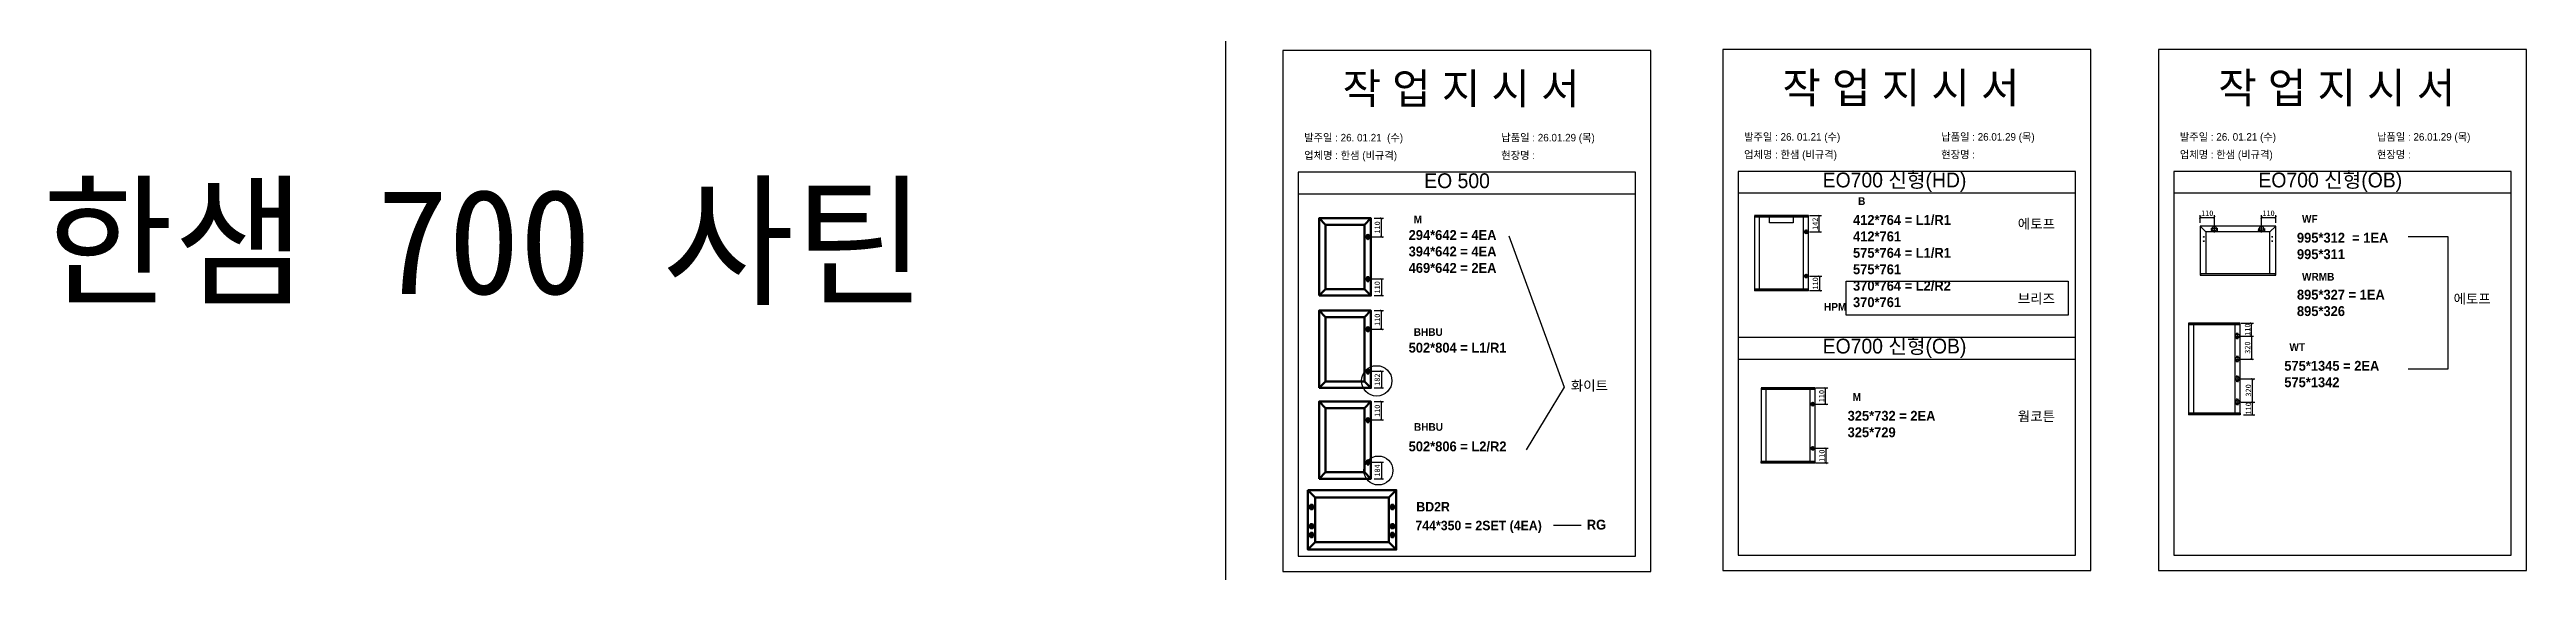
# Model space of a CAD drawing. Header units: millimetres. Extents: x -44117 to 256353, y -2095463 to 65325.
# Drawn here: x 104930 to 116238, y -650926 to -648547 of the extents above; entities that cross this region are included whole.
import ezdxf

# ---------------------------------------------------------------- set-up
doc = ezdxf.new("R2010")
doc.units = ezdxf.units.MM
doc.header["$LTSCALE"] = 10
doc.layers.add('Layer1', color=7, linetype='Continuous', lineweight=70)
doc.styles.add('MtX_Gulim', font='')
doc.styles.get('MtX_Gulim').set_extended_font_data('Gulim', bold=True)
doc.dimstyles.new('ISO-25', dxfattribs={"dimtxt": 2.5, "dimasz": 2.5, "dimexe": 1, "dimexo": 1, "dimtad": 1, "dimtxsty": 'Standard', "dimblk": 'ARCHTICK', "dimcen": 2.5, "dimadec": 0, "dimazin": 0, "dimtfac": 1, "dimtmove": 0, "dimatfit": 3, "dimfxl": 0, "dimarcsym": 0})

msp = doc.modelspace()

# ---------------------------------------------------------------- texts
at = {"linetype": 'Continuous', "style": 'MtX_Gulim'}
for s, height, p in [('B', 35.04934, (113186.2923, -649255.56271)), ('M', 35.04934, (111157.58848, -649338.82649)), ('WF', 35.049344, (115212.8866, -649336.64811)), ('WRMB', 35.049344, (115212.8866, -649600.27361)), ('HPM', 35.049344, (113030.57503, -649737.46404)), ('BHBU', 35.049344, (111157.58848, -649852.55974)), ('WT', 35.049344, (115155.24694, -649920.75519)), ('M', 35.04934, (113161.64811, -650148.69585)), ('BHBU', 35.049344, (111158.64155, -650285.25215)), ('BD2R', 43.013098, (111169.43879, -650653.02883)), ('744*350 = 2SET (4EA)', 43.0130975, (111165.21075, -650738.60114))]:
    msp.add_text(s, height=height, dxfattribs=at).set_placement(p)
at = {"attachment_point": 1}
for s, width, gutter_width, heights, insert, char_height in [('{\\fGulim|b0|i0|c129|p50;작 업 지 시 서}', 3307.3198183, 12.5, [-155.84554], (110832.61257, -648654.59105), 140), ('{\\fGulim|b0|i0|c129|p50;작 업 지 시 서}', 3307.3198183, 12.5, [-155.84554], (112840.91989, -648651.17033), 140), ('{\\fGulim|b0|i0|c129|p50;작 업 지 시 서}', 3307.3198183, 12.5, [-155.84554], (114830.3087, -648651.17033), 140), ('\\pt11;{\\fGulim|b0|i0|c129|p50;발주일 : 26. 01.21  (수)}', 3307.3198183, 12.5, [34.50412], (110657.40321, -648931.31147), 34.3), ('{\\fGulim|b0|i0|c129|p50;납품일 : 26.01.29 (목)}', 3307.3198183, 12.5, [35.09023], (111557.3812, -648931.31147), 34.3), ('\\pt11;{\\fGulim|b0|i0|c129|p50;발주일 : 26. 01.21 (수)}', 3307.3198183, 12.5, [34.50412], (112665.71054, -648927.89075), 34.3), ('{\\fGulim|b0|i0|c129|p50;납품일 : 26.01.29 (목)}', 3307.3198183, 12.5, [35.09023], (113565.68852, -648927.89075), 34.3), ('\\pt11;{\\fGulim|b0|i0|c129|p50;발주일 : 26. 01.21 (수)}', 3307.3198183, 12.5, [34.50412], (114655.09934, -648927.89075), 34.3), ('{\\fGulim|b0|i0|c129|p50;납품일 : 26.01.29 (목)}', 3307.3198183, 12.5, [35.09023], (115555.07732, -648927.89075), 34.3), ('{\\fGulim|b0|i0|c129|p50;업체명 : 한샘 (비규격)}', 3307.3198183, 12.5, [36.11279], (110657.40321, -649011.96764), 34.3), ('{\\fGulim|b0|i0|c129|p50;현장명 : }', 3307.3198183, 12.5, [-38.2735], (111557.3812, -649011.96764), 34.3), ('{\\fGulim|b0|i0|c129|p50;업체명 : 한샘 (비규격)}', 3307.3198183, 12.5, [36.11279], (112665.71054, -649008.54693), 34.3), ('{\\fGulim|b0|i0|c129|p50;현장명 : }', 3307.3198183, 12.5, [-38.2735], (113565.68852, -649008.54693), 34.3), ('{\\fGulim|b0|i0|c129|p50;업체명 : 한샘 (비규격)}', 3307.3198183, 12.5, [36.11279], (114655.09934, -649008.54693), 34.3), ('{\\fGulim|b0|i0|c129|p50;현장명 : }', 3307.3198183, 12.5, [-38.2735], (115555.07732, -649008.54693), 34.3), ('{\\f굴림|b0|i0|c129|p50;한샘} 700 {\\f굴림|b0|i0|c129|p50;사틴}', 5072.1082947, 2395.6482, [-533.35869], (104895.62473, -649182.17487), 479.1296392), ('{\\fGulim|b0|i0|c129|p50;EO 500}', 1597.0710432, 6.03612, [-69.31494], (111205.33037, -649111.12697), 67.6045736), ('{\\fGulim|b0|i0|c129|p50;EO700 신형(HD)}', 1597.0710432, 6.03612, [-85.06834], (113024.45435, -649107.70625), 67.6045736), ('{\\fGulim|b0|i0|c129|p50;EO700 신형(OB)}', 1597.0710432, 6.03612, [-85.06834], (115013.84315, -649107.70625), 67.6045736), ('{\\f굴림|b1|i0|c129|p50;412*764 = L1/R1^J\\C1;412*761\\P\\C256;575*764 = L1/R1\\P\\C1;575*761\\P\\C256;370*764 = L2/R2\\P\\C1;370*761}', 13607.1496112, 175, [-433.9881], (113163.06514, -649301.24974), 45), ('{\\f굴림|b1|i0|c129|p50;294*642 = 4EA\\P394*642 = 4EA\\P469*642 = 2EA}', 13607.1496112, 175, [869.63134], (111134.36132, -649369.98412), 45), ('{\\f굴림|b1|i0|c129|p50;에토프}', 13607.1496112, 175, [-50.05952], (113915.37189, -649318.99159), 45), ('{\\f굴림|b1|i0|c129|p50;995*312  = 1EA^J\\C1;995*311}', 13607.1496112, 175, [-121.36905], (115189.65944, -649382.33515), 45), ('{\\f굴림|b1|i0|c129|p50;브리즈}', 13607.1496112, 175, [-50], (113915.37189, -649659.98849), 45), ('{\\f굴림|b1|i0|c129|p50;895*327 = 1EA^J\\C1;895*326}', 13607.1496112, 175, [-121.25], (115189.65944, -649642.02594), 45), ('{\\f굴림|b1|i0|c129|p50;에토프}', 13607.1496112, 175, [-50.05952], (115904.7607, -649660.81943), 45), ('{\\fGulim|b0|i0|c129|p50;EO700 신형(OB)}', 1597.0710432, 6.03612, [-85.06834], (113024.45435, -649865.13771), 67.6045736), ('{\\f굴림|b1|i0|c129|p50;502*804 = L1/R1\\P\\P\\P\\P\\P\\P502*806 = L2/R2}', 13607.1496112, 175, [869.63134], (111134.36132, -649883.71737), 45), ('{\\f굴림|b1|i0|c129|p50;575*1345 = 2EA\\P\\C1;575*1342}', 13607.1496112, 175, [-121.36905], (115132.01978, -649966.44223), 45), ('{\\f굴림|b1|i0|c129|p50;화이트}', 13607.1496112, 175, [-50], (111874.88583, -650057.0141), 45), ('{\\f굴림|b1|i0|c129|p50;325*732 = 2EA^J\\C1;325*729}', 13607.1496112, 175, [-121.25], (113138.42095, -650194.38289), 45), ('{\\f굴림|b1|i0|c129|p50;웜코튼}', 13607.1496112, 175, [-48.57143], (113915.37189, -650196.92351), 45), ('{\\f굴림|b1|i0|c129|p50;RG}', 13607.1496112, 175, [-46.25], (111947.57826, -650690.72015), 45)]:
    msp.add_mtext_dynamic_manual_height_columns(s, width=width, gutter_width=gutter_width, heights=heights, dxfattribs=dict(at, insert=insert, char_height=char_height))

# ---------------------------------------------------------------- blocks, each defined once
blk = doc.blocks.new('_ArchTick')
at = {"color": 0, "linetype": 'ByBlock', "const_width": 0.15}
blk.add_lwpolyline([(-0.5, -0.5), (0.5, 0.5)], dxfattribs=at)
blk = doc.blocks.new('*D4579')
at = {"color": 0, "lineweight": -2}
for p, q in [((110963, -649401), (111020, -649401)), ((110977, -649316), (111020, -649316)), ((111010, -649401), (111010, -649316))]:
    blk.add_line(p, q, dxfattribs=at)
at = {"layer": 'Defpoints', "color": 0}
for p in [(110948, -649401), (110962, -649316), (111010, -649316)]:
    blk.add_point(p, dxfattribs=at)
at = {"color": 0, "lineweight": -2, "xscale": 10, "yscale": 10, "zscale": 10}
for p, rotation in [((111010, -649316), 90), ((111010, -649401), 270)]:
    blk.add_blockref('_ArchTick', p, dxfattribs=dict(at, rotation=rotation))
at = {"color": 0, "insert": (110991, -649358), "char_height": 25, "attachment_point": 5, "rotation": 90}
blk.add_mtext('110', dxfattribs=at)
blk = doc.blocks.new('*D4580')
at = {"color": 0, "lineweight": -2}
for p, q in [((110963, -649593), (111020, -649593)), ((111010, -649593), (111010, -649668)), ((110977, -649668), (111020, -649668))]:
    blk.add_line(p, q, dxfattribs=at)
at = {"layer": 'Defpoints', "color": 0}
for p in [(110948, -649593), (110962, -649668), (111010, -649668)]:
    blk.add_point(p, dxfattribs=at)
at = {"color": 0, "lineweight": -2, "xscale": 10, "yscale": 10, "zscale": 10}
for p, rotation in [((111010, -649593), 90), ((111010, -649668), 270)]:
    blk.add_blockref('_ArchTick', p, dxfattribs=dict(at, rotation=rotation))
at = {"color": 0, "insert": (110991, -649631), "char_height": 25, "attachment_point": 5, "rotation": 90}
blk.add_mtext('110', dxfattribs=at)
blk = doc.blocks.new('*D4581')
at = {"color": 0, "lineweight": -2}
for p, q in [((110977, -649737), (111020, -649737)), ((111010, -649822), (111010, -649737)), ((110963, -649822), (111020, -649822))]:
    blk.add_line(p, q, dxfattribs=at)
at = {"layer": 'Defpoints', "color": 0}
for p in [(110962, -649737), (111010, -649737), (110948, -649822)]:
    blk.add_point(p, dxfattribs=at)
at = {"color": 0, "lineweight": -2, "xscale": 10, "yscale": 10, "zscale": 10}
for p, rotation in [((111010, -649737), 90), ((111010, -649822), 270)]:
    blk.add_blockref('_ArchTick', p, dxfattribs=dict(at, rotation=rotation))
at = {"color": 0, "insert": (110991, -649779), "char_height": 25, "attachment_point": 5, "rotation": 90}
blk.add_mtext('110', dxfattribs=at)
blk = doc.blocks.new('*D4582')
at = {"color": 0, "lineweight": -2}
for p, q in [((110963, -650014), (111020, -650014)), ((110977, -650089), (111020, -650089)), ((111010, -650014), (111010, -650089))]:
    blk.add_line(p, q, dxfattribs=at)
at = {"layer": 'Defpoints', "color": 0}
for p in [(110948, -650014), (110962, -650089), (111010, -650089)]:
    blk.add_point(p, dxfattribs=at)
at = {"color": 0, "lineweight": -2, "xscale": 10, "yscale": 10, "zscale": 10}
for p, rotation in [((111010, -650014), 90), ((111010, -650089), 270)]:
    blk.add_blockref('_ArchTick', p, dxfattribs=dict(at, rotation=rotation))
at = {"color": 0, "insert": (110991, -650052), "char_height": 25, "attachment_point": 5, "rotation": 90}
blk.add_mtext('182', dxfattribs=at)
blk = doc.blocks.new('*D4583')
at = {"color": 0, "lineweight": -2}
for p, q in [((110977, -650152), (111020, -650152)), ((111010, -650236), (111010, -650152)), ((110963, -650236), (111020, -650236))]:
    blk.add_line(p, q, dxfattribs=at)
at = {"layer": 'Defpoints', "color": 0}
for p in [(110962, -650152), (111010, -650152), (110948, -650236)]:
    blk.add_point(p, dxfattribs=at)
at = {"color": 0, "lineweight": -2, "xscale": 10, "yscale": 10, "zscale": 10}
for p, rotation in [((111010, -650152), 90), ((111010, -650236), 270)]:
    blk.add_blockref('_ArchTick', p, dxfattribs=dict(at, rotation=rotation))
at = {"color": 0, "insert": (110991, -650194), "char_height": 25, "attachment_point": 5, "rotation": 90}
blk.add_mtext('110', dxfattribs=at)
blk = doc.blocks.new('*D4584')
at = {"color": 0, "lineweight": -2}
for p, q in [((110963, -650429), (111020, -650429)), ((111010, -650429), (111010, -650504)), ((110977, -650504), (111020, -650504))]:
    blk.add_line(p, q, dxfattribs=at)
at = {"layer": 'Defpoints', "color": 0}
for p in [(110948, -650429), (110962, -650504), (111010, -650504)]:
    blk.add_point(p, dxfattribs=at)
at = {"color": 0, "lineweight": -2, "xscale": 10, "yscale": 10, "zscale": 10}
for p, rotation in [((111010, -650429), 90), ((111010, -650504), 270)]:
    blk.add_blockref('_ArchTick', p, dxfattribs=dict(at, rotation=rotation))
at = {"color": 0, "insert": (110991, -650466), "char_height": 25, "attachment_point": 5, "rotation": 90}
blk.add_mtext('184', dxfattribs=at)
blk = doc.blocks.new('*D4585')
at = {"color": 0, "lineweight": -2}
for p, q in [((112964, -649304), (113019, -649304)), ((112964, -649378), (113019, -649378)), ((113009, -649378), (113009, -649304))]:
    blk.add_line(p, q, dxfattribs=at)
at = {"layer": 'Defpoints', "color": 0}
for p in [(112949, -649304), (112949, -649378), (113009, -649304)]:
    blk.add_point(p, dxfattribs=at)
at = {"color": 0, "lineweight": -2, "xscale": 10, "yscale": 10, "zscale": 10}
for p, rotation in [((113009, -649304), 90), ((113009, -649378), 270)]:
    blk.add_blockref('_ArchTick', p, dxfattribs=dict(at, rotation=rotation))
at = {"color": 0, "insert": (112990, -649341), "char_height": 25, "attachment_point": 5, "rotation": 90}
blk.add_mtext('142', dxfattribs=at)
blk = doc.blocks.new('*D4586')
at = {"color": 0, "lineweight": -2}
for p, q in [((112964, -649580), (113020, -649580)), ((113010, -649580), (113010, -649646)), ((112964, -649646), (113020, -649646))]:
    blk.add_line(p, q, dxfattribs=at)
at = {"layer": 'Defpoints', "color": 0}
for p in [(112949, -649580), (112949, -649646), (113010, -649646)]:
    blk.add_point(p, dxfattribs=at)
at = {"color": 0, "lineweight": -2, "xscale": 10, "yscale": 10, "zscale": 10}
for p, rotation in [((113010, -649580), 90), ((113010, -649646), 270)]:
    blk.add_blockref('_ArchTick', p, dxfattribs=dict(at, rotation=rotation))
at = {"color": 0, "insert": (112991, -649613), "char_height": 25, "attachment_point": 5, "rotation": 90}
blk.add_mtext('110', dxfattribs=at)
blk = doc.blocks.new('*D4587')
at = {"color": 0, "lineweight": -2}
for p, q in [((112994, -650090), (113048, -650090)), ((113038, -650164), (113038, -650090)), ((112994, -650164), (113048, -650164))]:
    blk.add_line(p, q, dxfattribs=at)
at = {"layer": 'Defpoints', "color": 0}
for p in [(112979, -650090), (113038, -650090), (112979, -650164)]:
    blk.add_point(p, dxfattribs=at)
at = {"color": 0, "lineweight": -2, "xscale": 10, "yscale": 10, "zscale": 10}
for p, rotation in [((113038, -650090), 90), ((113038, -650164), 270)]:
    blk.add_blockref('_ArchTick', p, dxfattribs=dict(at, rotation=rotation))
at = {"color": 0, "insert": (113020, -650127), "char_height": 25, "attachment_point": 5, "rotation": 90}
blk.add_mtext('110', dxfattribs=at)
blk = doc.blocks.new('*D4588')
at = {"color": 0, "lineweight": -2}
for p, q in [((112994, -650365), (113049, -650365)), ((113039, -650365), (113039, -650432)), ((112994, -650432), (113049, -650432))]:
    blk.add_line(p, q, dxfattribs=at)
at = {"layer": 'Defpoints', "color": 0}
for p in [(112979, -650365), (112979, -650432), (113039, -650432)]:
    blk.add_point(p, dxfattribs=at)
at = {"color": 0, "lineweight": -2, "xscale": 10, "yscale": 10, "zscale": 10}
for p, rotation in [((113039, -650365), 90), ((113039, -650432), 270)]:
    blk.add_blockref('_ArchTick', p, dxfattribs=dict(at, rotation=rotation))
at = {"color": 0, "insert": (113021, -650399), "char_height": 25, "attachment_point": 5, "rotation": 90}
blk.add_mtext('110', dxfattribs=at)
blk = doc.blocks.new('*D4589')
at = {"color": 0, "lineweight": -2}
for p, q in [((114748, -649337), (114748, -649302)), ((114748, -649312), (114813, -649312)), ((114813, -649349), (114813, -649302))]:
    blk.add_line(p, q, dxfattribs=at)
at = {"layer": 'Defpoints', "color": 0}
for p in [(114748, -649352), (114813, -649312), (114813, -649364)]:
    blk.add_point(p, dxfattribs=at)
at = {"color": 0, "lineweight": -2, "xscale": 10, "yscale": 10, "zscale": 10, "rotation": 180}
blk.add_blockref('_ArchTick', (114748, -649312), dxfattribs=at)
at = {"color": 0, "lineweight": -2, "xscale": 10, "yscale": 10, "zscale": 10}
blk.add_blockref('_ArchTick', (114813, -649312), dxfattribs=at)
at = {"color": 0, "insert": (114780, -649293), "char_height": 25, "attachment_point": 5}
blk.add_mtext('110', dxfattribs=at)
blk = doc.blocks.new('*D4590')
at = {"color": 0, "lineweight": -2}
for p, q in [((115028, -649349), (115028, -649302)), ((115028, -649312), (115093, -649312)), ((115093, -649337), (115093, -649302))]:
    blk.add_line(p, q, dxfattribs=at)
at = {"layer": 'Defpoints', "color": 0}
for p in [(115028, -649364), (115093, -649312), (115093, -649352)]:
    blk.add_point(p, dxfattribs=at)
at = {"color": 0, "lineweight": -2, "xscale": 10, "yscale": 10, "zscale": 10, "rotation": 180}
blk.add_blockref('_ArchTick', (115028, -649312), dxfattribs=at)
at = {"color": 0, "lineweight": -2, "xscale": 10, "yscale": 10, "zscale": 10}
blk.add_blockref('_ArchTick', (115093, -649312), dxfattribs=at)
at = {"color": 0, "insert": (115060, -649293), "char_height": 25, "attachment_point": 5}
blk.add_mtext('110', dxfattribs=at)
blk = doc.blocks.new('*D4591')
at = {"color": 0, "lineweight": -2}
for p, q in [((114935, -649795), (114992, -649795)), ((114935, -649853), (114992, -649853)), ((114982, -649853), (114982, -649795))]:
    blk.add_line(p, q, dxfattribs=at)
at = {"layer": 'Defpoints', "color": 0}
for p in [(114920, -649795), (114920, -649853), (114982, -649795)]:
    blk.add_point(p, dxfattribs=at)
at = {"color": 0, "lineweight": -2, "xscale": 10, "yscale": 10, "zscale": 10}
for p, rotation in [((114982, -649795), 90), ((114982, -649853), 270)]:
    blk.add_blockref('_ArchTick', p, dxfattribs=dict(at, rotation=rotation))
at = {"color": 0, "insert": (114964, -649824), "char_height": 25, "attachment_point": 5, "rotation": 90}
blk.add_mtext('110', dxfattribs=at)
blk = doc.blocks.new('*D4592')
at = {"color": 0, "lineweight": -2}
for p, q in [((114935, -650154), (114997, -650154)), ((114987, -650212), (114987, -650154)), ((114946, -650212), (114997, -650212))]:
    blk.add_line(p, q, dxfattribs=at)
at = {"layer": 'Defpoints', "color": 0}
for p in [(114920, -650154), (114987, -650154), (114931, -650212)]:
    blk.add_point(p, dxfattribs=at)
at = {"color": 0, "lineweight": -2, "xscale": 10, "yscale": 10, "zscale": 10}
for p, rotation in [((114987, -650154), 90), ((114987, -650212), 270)]:
    blk.add_blockref('_ArchTick', p, dxfattribs=dict(at, rotation=rotation))
at = {"color": 0, "insert": (114968, -650183), "char_height": 25, "attachment_point": 5, "rotation": 90}
blk.add_mtext('110', dxfattribs=at)
blk = doc.blocks.new('*D4593')
at = {"color": 0, "lineweight": -2}
for p, q in [((114935, -650049), (114997, -650049)), ((114987, -650154), (114987, -650049)), ((114935, -650154), (114997, -650154))]:
    blk.add_line(p, q, dxfattribs=at)
at = {"layer": 'Defpoints', "color": 0}
for p in [(114920, -650049), (114987, -650049), (114920, -650154)]:
    blk.add_point(p, dxfattribs=at)
at = {"color": 0, "lineweight": -2, "xscale": 10, "yscale": 10, "zscale": 10}
for p, rotation in [((114987, -650049), 90), ((114987, -650154), 270)]:
    blk.add_blockref('_ArchTick', p, dxfattribs=dict(at, rotation=rotation))
at = {"color": 0, "insert": (114968, -650101), "char_height": 25, "attachment_point": 5, "rotation": 90}
blk.add_mtext('320', dxfattribs=at)
blk = doc.blocks.new('*D4594')
at = {"color": 0, "lineweight": -2}
for p, q in [((114935, -649853), (114992, -649853)), ((114982, -649853), (114982, -649958)), ((114935, -649958), (114992, -649958))]:
    blk.add_line(p, q, dxfattribs=at)
at = {"layer": 'Defpoints', "color": 0}
for p in [(114920, -649853), (114920, -649958), (114982, -649958)]:
    blk.add_point(p, dxfattribs=at)
at = {"color": 0, "lineweight": -2, "xscale": 10, "yscale": 10, "zscale": 10}
for p, rotation in [((114982, -649853), 90), ((114982, -649958), 270)]:
    blk.add_blockref('_ArchTick', p, dxfattribs=dict(at, rotation=rotation))
at = {"color": 0, "insert": (114964, -649906), "char_height": 25, "attachment_point": 5, "rotation": 90}
blk.add_mtext('320', dxfattribs=at)

# ---------------------------------------------------------------- dimensions: what is measured, and where the dimension line sits
for base, p1, p2, text, picture, middle in [((113008.68427, -649304.09785), (112949.0705, -649377.71433), (112949.0705, -649304.09785), '142', '*D4585', (112989.93427, -649340.90609)), ((111010.17528, -649316.38103), (110948.34765, -649400.52593), (110962.41581, -649316.38103), '110', '*D4579', (110991.42528, -649358.45348)), ((111010.17528, -649668.41792), (110948.34765, -649593.09476), (110962.41581, -649668.41792), '110', '*D4580', (110991.42528, -649630.75634)), ((113009.63775, -649646.47667), (112949.0705, -649579.59229), (112949.0705, -649646.47667), '110', '*D4586', (112990.88775, -649613.03448)), ((111010.17528, -649737.36576), (110948.34765, -649821.51066), (110962.41581, -649737.36576), '110', '*D4581', (110991.42528, -649779.43821)), ((114982.44084, -649958.31446), (114919.51571, -649853.13191), (114919.51571, -649958.31446), '320', '*D4594', (114963.69084, -649905.72319)), ((111010.17528, -650089.40265), (110948.34765, -650014.07949), (110962.41581, -650089.40265), '182', '*D4582', (110991.42528, -650051.74107)), ((113038.45914, -650089.96659), (112978.84537, -650163.58307), (112978.84537, -650089.96659), '110', '*D4587', (113019.70914, -650126.77483)), ((114987.01231, -650048.52445), (114919.51571, -650153.70698), (114919.51571, -650048.52445), '320', '*D4593', (114968.26231, -650101.11572)), ((111010.17528, -650152.11443), (110948.34765, -650236.25933), (110962.41581, -650152.11443), '110', '*D4583', (110991.42528, -650194.18688)), ((114987.01231, -650153.70698), (114931.15425, -650212.21168), (114919.51571, -650153.70698), '110', '*D4592', (114968.26231, -650182.95933)), ((111010.17528, -650504.15132), (110948.34765, -650428.82816), (110962.41581, -650504.15132), '184', '*D4584', (110991.42528, -650466.48974)), ((113039.41262, -650432.34541), (112978.84537, -650365.46103), (112978.84537, -650432.34541), '110', '*D4588', (113020.66262, -650398.90322))]:
    dim = msp.add_linear_dim(base=base, p1=p1, p2=p2, angle=90, text=text, dimstyle='ISO-25', override={"dimscale": 10, "dimasz": 1, "dimexo": 1.5, "dimtxsty": 'Standard'})
    dim.commit()
    dim.dimension.update_dxf_attribs({"geometry": picture, "text_midpoint": middle})
for base, p1, p2, picture, middle in [((114812.56951, -649312.13315), (114748.04946, -649351.71355), (114812.56951, -649364.43998), '*D4589', (114780.30948, -649293.38315)), ((115092.63933, -649312.13315), (115028.11929, -649364.43998), (115092.63933, -649351.71355), '*D4590', (115060.37931, -649293.38315))]:
    dim = msp.add_linear_dim(base=base, p1=p1, p2=p2, text='110', dimstyle='ISO-25', override={"dimscale": 10, "dimasz": 1, "dimexo": 1.5, "dimtxsty": 'Standard'})
    dim.commit()
    dim.dimension.update_dxf_attribs({"geometry": picture, "text_midpoint": middle})
dim = msp.add_linear_dim(base=(114982.44084, -649795.29483), p1=(114919.51571, -649853.13191), p2=(114919.51571, -649795.29483), angle=90, text='110', dimstyle='ISO-25', override={"dimscale": 10, "dimasz": 1, "dimexo": 1.5, "dimtxsty": 'Standard'})
dim.commit()
dim.dimension.update_dxf_attribs({"geometry": '*D4591', "text_midpoint": (114982.44084, -649824.21337), "dimtype": 160})

# ---------------------------------------------------------------- linework, layer by layer
for p, q in [((112169.80596, -649105.59826), (110629.80596, -649105.59826)), ((114178.11329, -649102.17754), (112638.11329, -649102.17754)), ((116167.50209, -649102.17754), (114627.50209, -649102.17754)), ((112169.80596, -649205.59826), (110629.80596, -649205.59826)), ((114178.11329, -649202.17754), (112638.11329, -649202.17754)), ((116167.50209, -649202.17754), (114627.50209, -649202.17754)), ((111591.45953, -649395.85878), (111844.75641, -650086.89202)), ((112713.20784, -649304.34381), (112713.20784, -649646.2307)), ((112959.70848, -649304.78654), (112713.20784, -649304.78654)), ((112959.70848, -649311.4767), (112713.20784, -649311.4767)), ((112959.46252, -649304.09785), (112713.4538, -649304.09785)), ((112735.09844, -649310.98478), (112735.09844, -649639.09781)), ((112937.57192, -649639.09781), (112937.57192, -649311.4767)), ((112958.47867, -649311.4767), (112958.47867, -649304.09785)), ((112959.70848, -649646.2307), (112959.70848, -649304.34381)), ((114747.75349, -649351.71355), (114747.75349, -649576.05387)), ((114774.09424, -649378.0543), (114747.84018, -649351.50427)), ((115092.63933, -649351.41758), (114748.04946, -649351.41758)), ((114761.07186, -649401.13945), (114766.99113, -649401.13945)), ((114764.03149, -649398.17982), (114764.03149, -649404.09909)), ((114774.09424, -649378.0543), (114774.09424, -649568.06286)), ((115066.59454, -649378.0543), (114774.09424, -649378.0543)), ((114828.71292, -649364.43998), (114796.42609, -649364.43998)), ((114801.61886, -649370.35925), (114796.88344, -649370.35925)), ((114799.25115, -649367.99154), (114799.25115, -649372.72696)), ((114812.5695, -649380.58339), (114812.5695, -649348.29656)), ((114828.25557, -649370.35925), (114823.52015, -649370.35925)), ((114825.88786, -649367.99154), (114825.88786, -649372.72696)), ((115011.97587, -649364.43998), (115044.2627, -649364.43998)), ((115017.16864, -649370.35925), (115012.43323, -649370.35925)), ((115014.80094, -649367.99154), (115014.80094, -649372.72696)), ((115028.11929, -649380.58339), (115028.11929, -649348.29656)), ((115043.80536, -649370.35925), (115039.06994, -649370.35925)), ((115041.43765, -649367.99154), (115041.43765, -649372.72696)), ((115066.59454, -649378.0543), (115092.84861, -649351.50427)), ((115066.59454, -649567.47093), (115066.59454, -649378.0543)), ((115079.61694, -649401.13945), (115073.69767, -649401.13945)), ((115076.65731, -649398.17982), (115076.65731, -649404.09909)), ((115092.93529, -649576.05387), (115092.93529, -649351.71355)), ((114761.07186, -649420.08111), (114766.99113, -649420.08111)), ((114764.03149, -649417.12148), (114764.03149, -649423.04075)), ((115079.61694, -649420.08111), (115073.69767, -649420.08111)), ((115076.65731, -649417.12148), (115076.65731, -649423.04075)), ((114747.75349, -649567.47093), (115092.93529, -649567.47093)), ((114747.75349, -649575.52114), (115092.63933, -649575.52114)), ((114748.04946, -649576.34984), (115092.63933, -649576.34984)), ((114749.23331, -649567.47093), (114749.23331, -649576.34984)), ((115091.45547, -649576.34984), (115091.45547, -649567.47093)), ((112959.70848, -649639.09781), (112713.20784, -649639.09781)), ((112959.70848, -649645.78797), (112713.20784, -649645.78797)), ((112959.46252, -649646.47667), (112713.4538, -649646.47667)), ((112714.43765, -649646.47667), (112714.43765, -649639.09781)), ((112958.47867, -649639.09781), (112958.47867, -649646.47667)), ((114178.11329, -649859.609), (112638.11329, -649859.609)), ((114694.23868, -649794.81552), (114694.23868, -650212.02338)), ((114931.23224, -649795.29483), (114694.23868, -649795.29483)), ((114931.23224, -649802.53778), (114694.23868, -649802.53778)), ((114930.96596, -649794.54923), (114694.50496, -649794.54923)), ((114695.5701, -649794.54923), (114695.5701, -649802.53778)), ((114717.93803, -649802.00521), (114717.93803, -650204.30112)), ((114904.99112, -649853.13191), (114934.0403, -649853.13191)), ((114907.2666, -650204.30112), (114907.2666, -649802.53778)), ((114916.85286, -649841.14909), (114912.5923, -649841.14909)), ((114914.72258, -649839.01881), (114914.72258, -649843.27937)), ((114914.72258, -649862.98445), (114914.72258, -649867.24501)), ((114919.51571, -649867.6565), (114919.51571, -649838.60732)), ((114929.90082, -649802.53778), (114929.90082, -649794.54923)), ((114931.23224, -650212.02338), (114931.23224, -649794.81552)), ((114178.11329, -649959.609), (112638.11329, -649959.609)), ((114904.99112, -649958.31446), (114934.0403, -649958.31446)), ((114916.85286, -649865.11473), (114912.5923, -649865.11473)), ((114916.85286, -649946.33163), (114912.5923, -649946.33163)), ((114916.85286, -649970.29727), (114912.5923, -649970.29727)), ((114914.72258, -649944.20135), (114914.72258, -649948.46191)), ((114914.72258, -649968.16699), (114914.72258, -649972.42755)), ((114919.51571, -649943.78986), (114919.51571, -649972.83904)), ((111844.75641, -650086.89202), (111670.91905, -650371.84119)), ((112742.98271, -650090.21255), (112742.98271, -650432.09944)), ((112989.48335, -650090.65528), (112742.98271, -650090.65528)), ((112989.23739, -650089.96659), (112743.22867, -650089.96659)), ((112988.25354, -650097.34545), (112988.25354, -650089.96659)), ((112989.48335, -650432.09944), (112989.48335, -650090.21255)), ((114904.99112, -650048.52445), (114934.0403, -650048.52445)), ((114916.85286, -650036.54162), (114912.5923, -650036.54162)), ((114916.85286, -650060.50726), (114912.5923, -650060.50726)), ((114914.72258, -650034.41134), (114914.72258, -650038.6719)), ((114914.72258, -650058.37699), (114914.72258, -650062.63754)), ((114919.51571, -650033.99986), (114919.51571, -650063.04904)), ((112989.48335, -650097.34545), (112742.98271, -650097.34545)), ((112764.87331, -650096.85352), (112764.87331, -650424.96656)), ((112967.34679, -650424.96656), (112967.34679, -650097.34545)), ((114904.99112, -650153.70698), (114934.0403, -650153.70698)), ((114916.85286, -650141.72415), (114912.5923, -650141.72415)), ((114916.85286, -650165.68979), (114912.5923, -650165.68979)), ((114914.72258, -650139.59387), (114914.72258, -650143.85443)), ((114914.72258, -650163.55951), (114914.72258, -650167.82007)), ((114919.51571, -650139.18239), (114919.51571, -650168.23157)), ((114931.23224, -650204.30112), (114694.23868, -650204.30112)), ((114931.23224, -650211.54407), (114694.23868, -650211.54407)), ((114930.96596, -650212.28967), (114694.50496, -650212.28967)), ((114695.5701, -650212.28967), (114695.5701, -650204.30112)), ((114929.90082, -650204.30112), (114929.90082, -650212.28967)), ((112989.48335, -650424.96656), (112742.98271, -650424.96656)), ((112744.21252, -650432.34541), (112744.21252, -650424.96656)), ((112988.25354, -650424.96656), (112988.25354, -650432.34541)), ((112989.48335, -650431.65672), (112742.98271, -650431.65672)), ((112989.23739, -650432.34541), (112743.22867, -650432.34541)), ((111795.41569, -650716.12822), (111921.44934, -650716.12822))]:
    msp.add_line(p, q)
at = {"color": 1}
for p in [(110300.49669, 21924.9366), (110300.49669, 14161.07811), (110300.49669, 18584.38997), (110300.49669, 10820.53148), (110300.49669, 18627.87121), (110300.49669, 10864.01272), (110300.49669, 15287.32457), (110300.49669, 7523.46608), (110300.49669, 3746.75115), (110300.49669, 21924.9366), (110300.49669, 14161.07811), (110300.49669, 18584.38997), (110300.49669, 10820.53148), (110300.49669, 18627.87121), (110300.49669, 10864.01272), (110300.49669, 15287.32457), (110300.49669, 7523.46608), (110300.49669, 3746.75115), (110300.49669, 21924.9366), (110300.49669, 14161.07811), (110300.49669, 18584.38997), (110300.49669, 10820.53148), (110300.49669, 18627.87121), (110300.49669, 10864.01272), (110300.49669, 15287.32457), (110300.49669, 7523.46608), (110300.49669, 3746.75115), (110300.49669, 21924.9366), (110300.49669, 14161.07811), (110300.49669, 18584.38997), (110300.49669, 10820.53148), (110300.49669, 18627.87121), (110300.49669, 10864.01272), (110300.49669, 15287.32457), (110300.49669, 7523.46608), (110300.49669, 3746.75115), (110300.49669, 21924.9366), (110300.49669, 14161.07811), (110300.49669, 18584.38997), (110300.49669, 10820.53148), (110300.49669, 18627.87121), (110300.49669, 10864.01272), (110300.49669, 15287.32457), (110300.49669, 7523.46608), (110300.49669, 3746.75115), (110300.49669, 21924.9366), (110300.49669, 14161.07811), (110300.49669, 18584.38997), (110300.49669, 10820.53148), (110300.49669, 18627.87121), (110300.49669, 10864.01272), (110300.49669, 15287.32457), (110300.49669, 7523.46608), (110300.49669, 3746.75115), (110300.49669, 21924.9366), (110300.49669, 14161.07811), (110300.49669, 18584.38997), (110300.49669, 10820.53148), (110300.49669, 18627.87121), (110300.49669, 10864.01272), (110300.49669, 15287.32457), (110300.49669, 7523.46608), (110300.49669, 3746.75115), (110300.49669, 21924.9366), (110300.49669, 14161.07811), (110300.49669, 18584.38997), (110300.49669, 10820.53148), (110300.49669, 18627.87121), (110300.49669, 10864.01272), (110300.49669, 15287.32457), (110300.49669, 7523.46608), (110300.49669, 3746.75115), (110300.49669, 21924.9366), (110300.49669, 14161.07811), (110300.49669, 18584.38997), (110300.49669, 10820.53148), (110300.49669, 18627.87121), (110300.49669, 10864.01272), (110300.49669, 15287.32457), (110300.49669, 7523.46608), (110300.49669, 3746.75115), (110300.49669, 21924.9366), (110300.49669, 14161.07811), (110300.49669, 18584.38997), (110300.49669, 10820.53148), (110300.49669, 18627.87121), (110300.49669, 10864.01272), (110300.49669, 15287.32457), (110300.49669, 7523.46608), (110300.49669, 3746.75115), (110300.49669, 12702.87182), (110300.49669, 4939.01333), (110300.49669, 9362.32519), (110300.49669, 1598.4667), (110300.49669, 9405.80642), (110300.49669, 1641.94794), (110300.49669, 6065.25979), (110300.49669, -1698.5987), (110300.49669, -5475.31363), (110300.49669, 12702.87182), (110300.49669, 4939.01333), (110300.49669, 9362.32519), (110300.49669, 1598.4667), (110300.49669, 9405.80642), (110300.49669, 1641.94794), (110300.49669, 6065.25979), (110300.49669, -1698.5987), (110300.49669, -5475.31363), (110300.49669, 12702.87182), (110300.49669, 4939.01333), (110300.49669, 9362.32519), (110300.49669, 1598.4667), (110300.49669, 9405.80642), (110300.49669, 1641.94794), (110300.49669, 6065.25979), (110300.49669, -1698.5987), (110300.49669, -5475.31363), (110300.49669, 12702.87182), (110300.49669, 4939.01333), (110300.49669, 9362.32519), (110300.49669, 1598.4667), (110300.49669, 9405.80642), (110300.49669, 1641.94794), (110300.49669, 6065.25979), (110300.49669, -1698.5987), (110300.49669, -5475.31363), (110300.49669, 12702.87182), (110300.49669, 4939.01333), (110300.49669, 9362.32519), (110300.49669, 1598.4667), (110300.49669, 9405.80642), (110300.49669, 1641.94794), (110300.49669, 6065.25979), (110300.49669, -1698.5987), (110300.49669, -5475.31363)]:
    msp.add_xline(p, (0, 1), dxfattribs=at)
for points in [[(110559.80596, -650926.42853), (112239.80596, -650926.42853), (112239.80596, -648550.42853), (110559.80596, -648550.42853)], [(112568.11329, -650923.00782), (114248.11329, -650923.00782), (114248.11329, -648547.00782), (112568.11329, -648547.00782)], [(114557.50209, -650923.00782), (116237.50209, -650923.00782), (116237.50209, -648547.00782), (114557.50209, -648547.00782)], [(113131.54085, -649602.3849), (114145.95798, -649602.3849), (114145.95798, -649758.49169), (113131.54085, -649758.49169)]]:
    msp.add_lwpolyline(points, close=True)
for points in [[(110629.80596, -649105.59826), (110629.80596, -650856.42853), (112169.80596, -650856.42853), (112169.80596, -649105.59826)], [(112638.11329, -649102.17754), (112638.11329, -650853.00782), (114178.11329, -650853.00782), (114178.11329, -649102.17754)], [(114627.50209, -649102.17754), (114627.50209, -650853.00782), (116167.50209, -650853.00782), (116167.50209, -649102.17754)], [(112889.95073, -649304.09785), (112889.95073, -649337.61627), (112781.88073, -649337.61627), (112781.88073, -649304.09785)], [(115697.0976, -649399.27338), (115879.07788, -649399.27338), (115879.07788, -650004.23487), (115697.0976, -650004.23487)]]:
    msp.add_lwpolyline(points)
for centre, radius in [((114764.03149, -649401.13945), 0.88789), ((114799.25115, -649370.35925), 0.94708), ((114812.5695, -649364.43998), 10.35872), ((114825.88786, -649370.35925), 0.94708), ((115014.80094, -649370.35925), 0.94708), ((115028.11929, -649364.43998), 10.35872), ((115041.43765, -649370.35925), 0.94708), ((115076.65731, -649401.13945), 0.88789), ((114764.03149, -649420.08111), 0.88789), ((115076.65731, -649420.08111), 0.88789), ((114919.51571, -649853.13191), 9.31997), ((114914.72258, -649841.14909), 0.85211), ((114914.72258, -649865.11473), 0.85211), ((114919.51571, -649958.31446), 9.31997), ((114914.72258, -649946.33163), 0.85211), ((114914.72258, -649970.29727), 0.85211), ((114919.51571, -650048.52445), 9.31997), ((114914.72258, -650036.54162), 0.85211), ((114914.72258, -650060.50726), 0.85211), ((114919.51571, -650153.70698), 9.31997), ((114914.72258, -650141.72415), 0.85211), ((114914.72258, -650165.68979), 0.85211)]:
    msp.add_circle(centre, radius)
for centre, radius in [((110988.54216, -650057.44566), 69.1648), ((110996.22714, -650466.2865), 66.09081)]:
    msp.add_circle(centre, radius, dxfattribs=at)
for centre, radius, start, end in [((112959.46252, -649304.34381), 0.24596, 0, 90), ((114748.04946, -649351.71355), 0.29596, 90, 180), ((115092.63933, -649351.71355), 0.29596, 0, 90), ((114748.04946, -649576.05387), 0.29596, 180, 270), ((115092.63933, -649576.05387), 0.29596, 270, 0), ((112713.4538, -649646.2307), 0.24596, 180, 270), ((112959.46252, -649646.2307), 0.24596, 270, 0), ((114694.50496, -649794.81552), 0.26628, 90, 180), ((114930.96596, -649794.81552), 0.26628, 0, 90), ((112989.23739, -650090.21255), 0.24596, 0, 90), ((114694.50496, -650212.02339), 0.26628, 180, 270), ((114930.96596, -650212.02339), 0.26628, 270, 0), ((112743.22867, -650432.09945), 0.24596, 180, 270), ((112989.23739, -650432.09945), 0.24596, 270, 0)]:
    msp.add_arc(centre, radius, start, end)
at = {"layer": 'Layer1'}
for p, q in [((110754.86342, -649346.03137), (110725.21308, -649316.38103)), ((110932.76547, -649346.03137), (110962.41581, -649316.38103)), ((110936.02315, -649400.52593), (110960.67215, -649400.52593)), ((112949.0705, -649368.64913), (112949.0705, -649386.77953)), ((110936.02315, -649593.09476), (110960.67215, -649593.09476)), ((112949.0705, -649588.65749), (112949.0705, -649570.52709)), ((110725.21308, -649668.41792), (110754.86342, -649638.76758)), ((110754.86342, -649767.0161), (110725.21308, -649737.36576)), ((110962.41581, -649668.41792), (110932.76547, -649638.76758)), ((110932.76547, -649638.76758), (110962.41581, -649668.41792)), ((110932.76547, -649767.0161), (110962.41581, -649737.36576)), ((110936.02315, -649821.51066), (110960.67215, -649821.51066)), ((110725.21308, -650089.40265), (110754.86342, -650059.75231)), ((110962.41581, -650089.40265), (110932.76547, -650059.75231)), ((110932.76547, -650059.75231), (110962.41581, -650089.40265)), ((110936.02315, -650014.07949), (110960.67215, -650014.07949)), ((110754.86342, -650181.76477), (110725.21308, -650152.11443)), ((110932.76547, -650181.76477), (110962.41581, -650152.11443)), ((112978.84537, -650154.51787), (112978.84537, -650172.64827)), ((110936.02315, -650236.25933), (110960.67215, -650236.25933)), ((110936.02315, -650428.82816), (110960.67215, -650428.82816)), ((112978.84537, -650374.52623), (112978.84537, -650356.39583)), ((110725.21308, -650504.15132), (110754.86342, -650474.50098)), ((110962.41581, -650504.15132), (110932.76547, -650474.50098)), ((110932.76547, -650474.50098), (110962.41581, -650504.15132)), ((110674.18052, -650555.23294), (110708.14915, -650589.20157)), ((110691.04691, -650618.66734), (110691.04691, -650646.90622)), ((111043.51955, -650589.20157), (111077.48818, -650555.23294)), ((111059.88725, -650618.66734), (111059.88725, -650646.90622)), ((110691.04691, -650746.5567), (110691.04691, -650774.79559)), ((110691.51028, -650706.24375), (110691.51028, -650734.48263)), ((111059.88725, -650746.5567), (111059.88725, -650774.79559)), ((111060.35061, -650706.24375), (111060.35061, -650734.48263)), ((110674.18052, -650826.98196), (110708.14915, -650793.01333)), ((110708.14915, -650793.01333), (110674.18052, -650826.98196)), ((111043.51955, -650793.01333), (111077.48818, -650826.98196))]:
    msp.add_line(p, q, dxfattribs=at)
for points in [[(110725.21308, -649668.41792), (110962.41581, -649668.41792), (110962.41581, -649316.38103), (110725.21308, -649316.38103)], [(110754.86342, -649638.76758), (110932.76547, -649638.76758), (110932.76547, -649346.03137), (110754.86342, -649346.03137)], [(110948.34765, -649388.20143), (110948.34765, -649412.85043)], [(112958.1357, -649377.71433), (112940.0053, -649377.71433)], [(110948.34765, -649580.77026), (110948.34765, -649605.41926)], [(112958.1357, -649579.59229), (112940.0053, -649579.59229)], [(110725.21308, -650089.40265), (110962.41581, -650089.40265), (110962.41581, -649737.36576), (110725.21308, -649737.36576)], [(110754.86342, -650059.75231), (110932.76547, -650059.75231), (110932.76547, -649767.0161), (110754.86342, -649767.0161)], [(110948.34765, -649809.18616), (110948.34765, -649833.83516)], [(110948.34765, -650001.75499), (110948.34765, -650026.40399)], [(110725.21308, -650504.15132), (110962.41581, -650504.15132), (110962.41581, -650152.11443), (110725.21308, -650152.11443)], [(110754.86342, -650474.50098), (110932.76547, -650474.50098), (110932.76547, -650181.76477), (110754.86342, -650181.76477)], [(112987.91057, -650163.58307), (112969.78017, -650163.58307)], [(110948.34765, -650223.93483), (110948.34765, -650248.58383)], [(110948.34765, -650416.50366), (110948.34765, -650441.15266)], [(112987.91057, -650365.46103), (112969.78017, -650365.46103)], [(110674.18052, -650555.23294), (110674.18052, -650826.98196), (111077.48818, -650826.98196), (111077.48818, -650555.23294)], [(110705.16636, -650632.78678), (110676.92747, -650632.78678)], [(110708.14915, -650589.20157), (110708.14915, -650793.01333), (111043.51955, -650793.01333), (111043.51955, -650589.20157)], [(111074.00669, -650632.78678), (111045.7678, -650632.78678)], [(110705.16636, -650760.67614), (110676.92747, -650760.67614)], [(110705.62972, -650720.36319), (110677.39084, -650720.36319)], [(111074.00669, -650760.67614), (111045.7678, -650760.67614)], [(111074.47006, -650720.36319), (111046.23117, -650720.36319)]]:
    msp.add_lwpolyline(points, close=True, dxfattribs=at)
for centre, radius in [((110948.34765, -649400.52593), 8.21633), ((112949.0705, -649377.71433), 6.04347), ((110948.34765, -649593.09476), 8.21633), ((112949.0705, -649579.59229), 6.04347), ((110948.34765, -649821.51066), 8.21633), ((110948.34765, -650014.07949), 8.21633), ((112978.84537, -650163.58307), 6.04347), ((110948.34765, -650236.25933), 8.21633), ((110948.34765, -650428.82816), 8.21633), ((112978.84537, -650365.46103), 6.04347), ((110691.04691, -650632.78678), 9.41296), ((111059.88725, -650632.78678), 9.41296), ((110691.04691, -650760.67614), 9.41296), ((110691.51028, -650720.36319), 9.41296), ((111059.88725, -650760.67614), 9.41296), ((111060.35061, -650720.36319), 9.41296)]:
    msp.add_circle(centre, radius, dxfattribs=at)

msp.set_redraw_order([(e.dxf.handle, doc.entitydb.next_handle()) for e in msp.query("TEXT MTEXT ATTDEF DIMENSION ARC_DIMENSION")])  # texts and dimensions are drawn at this point

doc.saveas('drawing.dxf')
